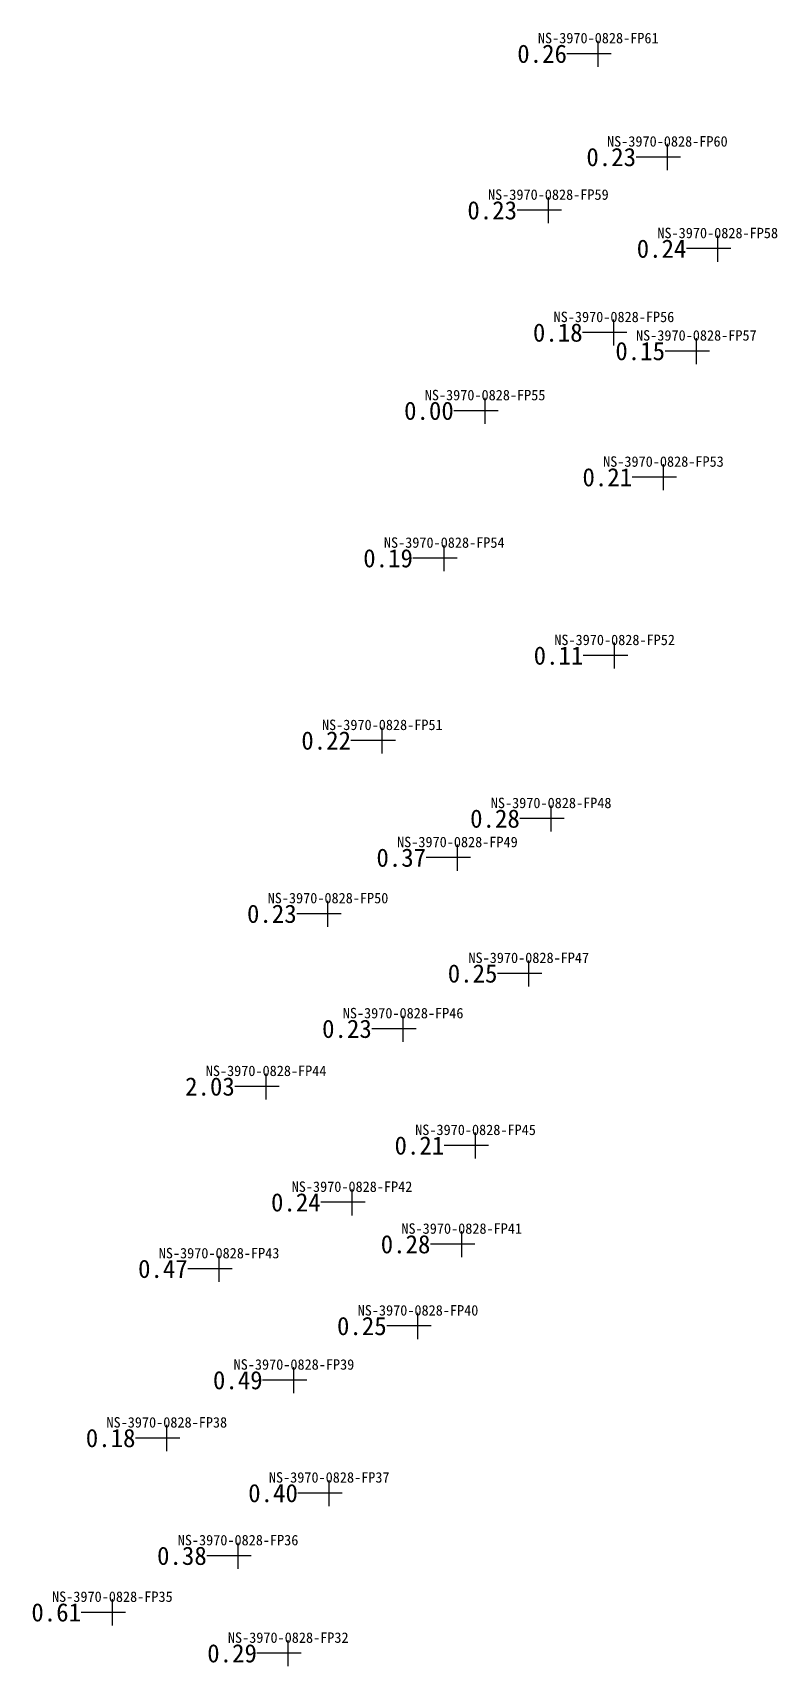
# Model space of a CAD drawing. Header units: inches. Extents: x 469978 to 470022, y 4349690 to 4349806.
# Drawn here: x 469993.1 to 470021.7, y 4349743.1 to 4349805.7 of the extents above; entities that cross this region are included whole.
import ezdxf
from ezdxf.enums import TextEntityAlignment as Align

# ---------------------------------------------------------------- set-up
doc = ezdxf.new("R2010")
doc.units = ezdxf.units.IN
doc.header["$MEASUREMENT"] = 0
for name, color, linetype, lineweight in [('孔口文字', 7, 'Continuous', 0), ('点', 7, 'Continuous', 0), ('线条', 7, 'Continuous', 0), ('钻孔', 7, 'Continuous', 0)]:
    doc.layers.add(name, color=color, linetype=linetype, lineweight=lineweight)
doc.styles.add('3dmine_textStyle_3', font='simsunb.ttf', dxfattribs={"height": 1})

msp = doc.modelspace()

# ---------------------------------------------------------------- texts
at = {"layer": '孔口文字', "color": 138, "linetype": 'Continuous', "lineweight": 0, "true_color": 0x004c4c, "style": '3dmine_textStyle_3'}
for s, p in [('NS-3970-0828-FP61', (470014.826, 4349805.333, 3970.617)), ('NS-3970-0828-FP60', (470017.475, 4349801.374, 3970.933)), ('NS-3970-0828-FP59', (470012.913, 4349799.334, 3970.977)), ('NS-3970-0828-FP58', (470019.405, 4349797.863, 3970.727)), ('NS-3970-0828-FP56', (470015.427, 4349794.647, 3971.114)), ('NS-3970-0828-FP57', (470018.586, 4349793.938, 3971.025)), ('NS-3970-0828-FP55', (470010.488, 4349791.651, 3971.24)), ('NS-3970-0828-FP53', (470017.325, 4349789.104, 3971.186)), ('NS-3970-0828-FP54', (470008.922, 4349785.999, 3971.395)), ('NS-3970-0828-FP52', (470015.454, 4349782.269, 3971.246)), ('NS-3970-0828-FP51', (470006.548, 4349779.013, 3971.546)), ('NS-3970-0828-FP48', (470013.02, 4349776.021, 3971.775)), ('NS-3970-0828-FP49', (470009.427, 4349774.524, 3971.605)), ('NS-3970-0828-FP50', (470004.466, 4349772.374, 3971.302)), ('NS-3970-0828-FP47', (470012.162, 4349770.086, 3971.604)), ('NS-3970-0828-FP46', (470007.345, 4349767.965, 3971.56)), ('NS-3970-0828-FP44', (470002.094, 4349765.754, 3971.273)), ('NS-3970-0828-FP45', (470010.122, 4349763.493, 3971.412)), ('NS-3970-0828-FP42', (470005.387, 4349761.314, 3971.202)), ('NS-3970-0828-FP41', (470009.592, 4349759.709, 3971.168)), ('NS-3970-0828-FP43', (470000.291, 4349758.767, 3971.295)), ('NS-3970-0828-FP40', (470007.916, 4349756.575, 3971.311)), ('NS-3970-0828-FP39', (470003.161, 4349754.5, 3971.343)), ('NS-3970-0828-FP38', (469998.287, 4349752.282, 3971.428)), ('NS-3970-0828-FP37', (470004.513, 4349750.172, 3971.138)), ('NS-3970-0828-FP36', (470001.019, 4349747.769, 3971.085)), ('NS-3970-0828-FP35', (469996.2, 4349745.601, 3971.264)), ('NS-3970-0828-FP32', (470002.942, 4349744.032, 3971.449))]:
    msp.add_text(s, height=0.4, dxfattribs=at).set_placement(p, align=Align.CENTER)
at = {"layer": '钻孔', "color": 8, "linetype": 'Continuous', "lineweight": 0, "true_color": 0x808080, "style": '3dmine_textStyle_3'}
for s, p in [('0.26', (470013.626, 4349804.933, 3970.617)), ('0.23', (470016.275, 4349800.974, 3970.933)), ('0.23', (470011.713, 4349798.934, 3970.977)), ('0.24', (470018.205, 4349797.463, 3970.727)), ('0.18', (470014.227, 4349794.247, 3971.114)), ('0.15', (470017.386, 4349793.538, 3971.025)), ('0.00', (470009.288, 4349791.251, 3971.24)), ('0.21', (470016.125, 4349788.704, 3971.186)), ('0.19', (470007.722, 4349785.599, 3971.395)), ('0.11', (470014.254, 4349781.869, 3971.246)), ('0.22', (470005.348, 4349778.613, 3971.546)), ('0.28', (470011.82, 4349775.621, 3971.775)), ('0.37', (470008.227, 4349774.124, 3971.605)), ('0.23', (470003.266, 4349771.974, 3971.302)), ('0.25', (470010.962, 4349769.686, 3971.604)), ('0.23', (470006.145, 4349767.565, 3971.56)), ('0.21', (470008.922, 4349763.093, 3971.412)), ('0.24', (470004.187, 4349760.914, 3971.202)), ('0.28', (470008.392, 4349759.309, 3971.168)), ('0.47', (469999.091, 4349758.367, 3971.295)), ('0.25', (470006.716, 4349756.175, 3971.311)), ('0.49', (470001.961, 4349754.1, 3971.343)), ('0.18', (469997.087, 4349751.882, 3971.428)), ('0.40', (470003.313, 4349749.772, 3971.138)), ('0.38', (469999.819, 4349747.369, 3971.085)), ('0.29', (470001.742, 4349743.632, 3971.449))]:
    msp.add_text(s, height=0.7, dxfattribs=at).set_placement(p, align=Align.MIDDLE_RIGHT)
at = {"layer": '钻孔', "color": 1, "linetype": 'Continuous', "lineweight": 0, "true_color": 0xff0000, "style": '3dmine_textStyle_3'}
msp.add_text('2.03', height=0.7, dxfattribs=at).set_placement((470000.894, 4349765.354, 3971.273), align=Align.MIDDLE_RIGHT)
at = {"layer": '钻孔', "color": 4, "linetype": 'Continuous', "lineweight": 0, "true_color": 0x00ffff, "style": '3dmine_textStyle_3'}
msp.add_text('0.61', height=0.7, dxfattribs=at).set_placement((469995, 4349745.201, 3971.264), align=Align.MIDDLE_RIGHT)

# ---------------------------------------------------------------- hatches: boundary and pattern name
at = {"layer": '钻孔', "linetype": 'Continuous', "lineweight": 0, "true_color": 0x808080, "extrusion": (0, 1, 0)}
for points in [[(-470015.826, 3959.617), (-470014.826, 3959.617), (-470014.826, 3970.617), (-470015.826, 3970.617)], [(-470018.475, 3959.933), (-470017.475, 3959.933), (-470017.475, 3970.933), (-470018.475, 3970.933)], [(-470013.913, 3959.977), (-470012.913, 3959.977), (-470012.913, 3970.977), (-470013.913, 3970.977)], [(-470020.405, 3959.727), (-470019.405, 3959.727), (-470019.405, 3970.727), (-470020.405, 3970.727)], [(-470016.427, 3960.114), (-470015.427, 3960.114), (-470015.427, 3971.114), (-470016.427, 3971.114)], [(-470019.586, 3960.025), (-470018.586, 3960.025), (-470018.586, 3971.025), (-470019.586, 3971.025)], [(-470011.488, 3960.24), (-470010.488, 3960.24), (-470010.488, 3971.24), (-470011.488, 3971.24)], [(-470018.325, 3960.186), (-470017.325, 3960.186), (-470017.325, 3971.186), (-470018.325, 3971.186)], [(-470009.922, 3960.395), (-470008.922, 3960.395), (-470008.922, 3971.395), (-470009.922, 3971.395)], [(-470016.454, 3960.246), (-470015.454, 3960.246), (-470015.454, 3971.246), (-470016.454, 3971.246)], [(-470007.548, 3959.546), (-470006.548, 3959.546), (-470006.548, 3971.546), (-470007.548, 3971.546)], [(-470014.02, 3959.775), (-470013.02, 3959.775), (-470013.02, 3971.775), (-470014.02, 3971.775)], [(-470010.427, 3959.605), (-470009.427, 3959.605), (-470009.427, 3971.605), (-470010.427, 3971.605)], [(-470005.466, 3960.302), (-470004.466, 3960.302), (-470004.466, 3971.302), (-470005.466, 3971.302)], [(-470013.162, 3959.604), (-470012.162, 3959.604), (-470012.162, 3971.604), (-470013.162, 3971.604)], [(-470008.345, 3959.56), (-470007.345, 3959.56), (-470007.345, 3971.56), (-470008.345, 3971.56)], [(-470011.122, 3960.412), (-470010.122, 3960.412), (-470010.122, 3971.412), (-470011.122, 3971.412)], [(-470006.387, 3960.202), (-470005.387, 3960.202), (-470005.387, 3971.202), (-470006.387, 3971.202)], [(-470010.592, 3960.168), (-470009.592, 3960.168), (-470009.592, 3971.168), (-470010.592, 3971.168)], [(-470001.291, 3960.295), (-470000.291, 3960.295), (-470000.291, 3971.295), (-470001.291, 3971.295)], [(-470008.916, 3960.311), (-470007.916, 3960.311), (-470007.916, 3971.311), (-470008.916, 3971.311)], [(-470004.161, 3960.343), (-470003.161, 3960.343), (-470003.161, 3971.343), (-470004.161, 3971.343)], [(-469999.287, 3960.428), (-469998.287, 3960.428), (-469998.287, 3971.428), (-469999.287, 3971.428)], [(-470005.513, 3960.138), (-470004.513, 3960.138), (-470004.513, 3971.138), (-470005.513, 3971.138)], [(-470002.019, 3960.085), (-470001.019, 3960.085), (-470001.019, 3971.085), (-470002.019, 3971.085)], [(-470003.942, 3960.449), (-470002.942, 3960.449), (-470002.942, 3971.449), (-470003.942, 3971.449)]]:
    msp.add_hatch(color=8, dxfattribs=at).paths.add_polyline_path(points, flags=0)
at = {"layer": '钻孔', "linetype": 'Continuous', "lineweight": 0, "true_color": 0xff0000, "extrusion": (0, 1, 0)}
msp.add_hatch(color=1, dxfattribs=at).paths.add_polyline_path([(-470003.094, 3960.273), (-470002.094, 3960.273), (-470002.094, 3971.273), (-470003.094, 3971.273)], flags=0)
at = {"layer": '钻孔', "linetype": 'Continuous', "lineweight": 0, "true_color": 0x00ffff, "extrusion": (0, 1, 0)}
msp.add_hatch(color=4, dxfattribs=at).paths.add_polyline_path([(-469997.2, 3960.264), (-469996.2, 3960.264), (-469996.2, 3971.264), (-469997.2, 3971.264)], flags=0)

# ---------------------------------------------------------------- linework, layer by layer
at = {"layer": '点', "color": 138, "linetype": 'Continuous', "lineweight": 0, "true_color": 0x004c4c}
for points, elevation in [([(470015.326, 4349804.933), (470014.326, 4349804.933)], 3970.617), ([(470014.826, 4349804.433), (470014.826, 4349805.433)], 3970.617), ([(470017.475, 4349800.474), (470017.475, 4349801.474)], 3970.933), ([(470017.975, 4349800.974), (470016.975, 4349800.974)], 3970.933), ([(470012.913, 4349798.434), (470012.913, 4349799.434)], 3970.977), ([(470013.413, 4349798.934), (470012.413, 4349798.934)], 3970.977), ([(470019.405, 4349796.963), (470019.405, 4349797.963)], 3970.727), ([(470019.905, 4349797.463), (470018.905, 4349797.463)], 3970.727), ([(470015.927, 4349794.247), (470014.927, 4349794.247)], 3971.114), ([(470015.427, 4349793.747), (470015.427, 4349794.747)], 3971.114), ([(470018.586, 4349793.038), (470018.586, 4349794.038)], 3971.025), ([(470019.086, 4349793.538), (470018.086, 4349793.538)], 3971.025), ([(470010.488, 4349790.751), (470010.488, 4349791.751)], 3971.24), ([(470010.988, 4349791.251), (470009.988, 4349791.251)], 3971.24), ([(470017.325, 4349788.204), (470017.325, 4349789.204)], 3971.186), ([(470017.825, 4349788.704), (470016.825, 4349788.704)], 3971.186), ([(470008.922, 4349785.099), (470008.922, 4349786.099)], 3971.395), ([(470009.422, 4349785.599), (470008.422, 4349785.599)], 3971.395), ([(470015.454, 4349781.369), (470015.454, 4349782.369)], 3971.246), ([(470015.954, 4349781.869), (470014.954, 4349781.869)], 3971.246), ([(470007.048, 4349778.613), (470006.048, 4349778.613)], 3971.546), ([(470006.548, 4349778.113), (470006.548, 4349779.113)], 3971.546), ([(470013.02, 4349775.121), (470013.02, 4349776.121)], 3971.775), ([(470013.52, 4349775.621), (470012.52, 4349775.621)], 3971.775), ([(470009.427, 4349773.624), (470009.427, 4349774.624)], 3971.605), ([(470009.927, 4349774.124), (470008.927, 4349774.124)], 3971.605), ([(470004.466, 4349771.474), (470004.466, 4349772.474)], 3971.302), ([(470004.966, 4349771.974), (470003.966, 4349771.974)], 3971.302), ([(470012.162, 4349769.186), (470012.162, 4349770.186)], 3971.604), ([(470012.662, 4349769.686), (470011.662, 4349769.686)], 3971.604), ([(470007.345, 4349767.065), (470007.345, 4349768.065)], 3971.56), ([(470007.845, 4349767.565), (470006.845, 4349767.565)], 3971.56), ([(470002.094, 4349764.854), (470002.094, 4349765.854)], 3971.273), ([(470002.594, 4349765.354), (470001.594, 4349765.354)], 3971.273), ([(470010.122, 4349762.593), (470010.122, 4349763.593)], 3971.412), ([(470010.622, 4349763.093), (470009.622, 4349763.093)], 3971.412), ([(470005.387, 4349760.414), (470005.387, 4349761.414)], 3971.202), ([(470005.887, 4349760.914), (470004.887, 4349760.914)], 3971.202), ([(470009.592, 4349758.809), (470009.592, 4349759.809)], 3971.168), ([(470010.092, 4349759.309), (470009.092, 4349759.309)], 3971.168), ([(470000.291, 4349757.867), (470000.291, 4349758.867)], 3971.295), ([(470000.791, 4349758.367), (469999.791, 4349758.367)], 3971.295), ([(470007.916, 4349755.675), (470007.916, 4349756.675)], 3971.311), ([(470008.416, 4349756.175), (470007.416, 4349756.175)], 3971.311), ([(470003.161, 4349753.6), (470003.161, 4349754.6)], 3971.343), ([(470003.661, 4349754.1), (470002.661, 4349754.1)], 3971.343), ([(469998.287, 4349751.382), (469998.287, 4349752.382)], 3971.428), ([(469998.787, 4349751.882), (469997.787, 4349751.882)], 3971.428), ([(470005.013, 4349749.772), (470004.013, 4349749.772)], 3971.138), ([(470004.513, 4349749.272), (470004.513, 4349750.272)], 3971.138), ([(470001.019, 4349746.869), (470001.019, 4349747.869)], 3971.085), ([(470001.519, 4349747.369), (470000.519, 4349747.369)], 3971.085), ([(469996.2, 4349744.701), (469996.2, 4349745.701)], 3971.264), ([(469996.7, 4349745.201), (469995.7, 4349745.201)], 3971.264), ([(470002.942, 4349743.132), (470002.942, 4349744.132)], 3971.449), ([(470003.442, 4349743.632), (470002.442, 4349743.632)], 3971.449)]:
    msp.add_lwpolyline(points, dxfattribs=dict(at, elevation=elevation))
at = {"layer": '线条', "color": 138, "linetype": 'Continuous', "lineweight": 0, "true_color": 0x004c4c}
for points, elevation in [([(470014.826, 4349804.933), (470014.826, 4349804.933), (470014.826, 4349804.933)], 3970.617), ([(470017.475, 4349800.974), (470017.475, 4349800.974), (470017.475, 4349800.974)], 3970.933), ([(470012.913, 4349798.934), (470012.913, 4349798.934), (470012.913, 4349798.934)], 3970.977), ([(470019.405, 4349797.463), (470019.405, 4349797.463), (470019.405, 4349797.463)], 3970.727), ([(470015.427, 4349794.247), (470015.427, 4349794.247), (470015.427, 4349794.247)], 3971.114), ([(470018.586, 4349793.538), (470018.586, 4349793.538), (470018.586, 4349793.538)], 3971.025), ([(470010.488, 4349791.251), (470010.488, 4349791.251), (470010.488, 4349791.251)], 3971.24), ([(470017.325, 4349788.704), (470017.325, 4349788.704), (470017.325, 4349788.704)], 3971.186), ([(470008.922, 4349785.599), (470008.922, 4349785.599), (470008.922, 4349785.599)], 3971.395), ([(470015.454, 4349781.869), (470015.454, 4349781.869), (470015.454, 4349781.869)], 3971.246), ([(470006.548, 4349778.613), (470006.548, 4349778.613), (470006.548, 4349778.613)], 3971.546), ([(470013.02, 4349775.621), (470013.02, 4349775.621), (470013.02, 4349775.621)], 3971.775), ([(470009.427, 4349774.124), (470009.427, 4349774.124), (470009.427, 4349774.124)], 3971.605), ([(470004.466, 4349771.974), (470004.466, 4349771.974), (470004.466, 4349771.974)], 3971.302), ([(470012.162, 4349769.686), (470012.162, 4349769.686), (470012.162, 4349769.686)], 3971.604), ([(470007.345, 4349767.565), (470007.345, 4349767.565), (470007.345, 4349767.565)], 3971.56), ([(470002.094, 4349765.354), (470002.094, 4349765.354), (470002.094, 4349765.354)], 3971.273), ([(470010.122, 4349763.093), (470010.122, 4349763.093), (470010.122, 4349763.093)], 3971.412), ([(470005.387, 4349760.914), (470005.387, 4349760.914), (470005.387, 4349760.914)], 3971.202), ([(470009.592, 4349759.309), (470009.592, 4349759.309), (470009.592, 4349759.309)], 3971.168), ([(470000.291, 4349758.367), (470000.291, 4349758.367), (470000.291, 4349758.367)], 3971.295), ([(470007.916, 4349756.175), (470007.916, 4349756.175), (470007.916, 4349756.175)], 3971.311), ([(470003.161, 4349754.1), (470003.161, 4349754.1), (470003.161, 4349754.1)], 3971.343), ([(469998.287, 4349751.882), (469998.287, 4349751.882), (469998.287, 4349751.882)], 3971.428), ([(470004.513, 4349749.772), (470004.513, 4349749.772), (470004.513, 4349749.772)], 3971.138), ([(470001.019, 4349747.369), (470001.019, 4349747.369), (470001.019, 4349747.369)], 3971.085), ([(469996.2, 4349745.201), (469996.2, 4349745.201), (469996.2, 4349745.201)], 3971.264), ([(470002.942, 4349743.632), (470002.942, 4349743.632), (470002.942, 4349743.632)], 3971.449)]:
    msp.add_lwpolyline(points, dxfattribs=dict(at, elevation=elevation))
at = {"layer": '钻孔', "color": 8, "linetype": 'Continuous', "lineweight": 0, "true_color": 0x808080}
for points, elevation in [([(470014.826, 4349804.933), (470013.626, 4349804.933)], 3970.617), ([(470014.826, 4349804.933), (470013.626, 4349804.933)], 3959.617), ([(470017.475, 4349800.974), (470016.275, 4349800.974)], 3970.933), ([(470017.475, 4349800.974), (470016.275, 4349800.974)], 3959.933), ([(470012.913, 4349798.934), (470011.713, 4349798.934)], 3970.977), ([(470012.913, 4349798.934), (470011.713, 4349798.934)], 3959.977), ([(470019.405, 4349797.463), (470018.205, 4349797.463)], 3970.727), ([(470019.405, 4349797.463), (470018.205, 4349797.463)], 3959.727), ([(470015.427, 4349794.247), (470014.227, 4349794.247)], 3971.114), ([(470015.427, 4349794.247), (470014.227, 4349794.247)], 3960.114), ([(470018.586, 4349793.538), (470017.386, 4349793.538)], 3971.025), ([(470018.586, 4349793.538), (470017.386, 4349793.538)], 3960.025), ([(470010.488, 4349791.251), (470009.288, 4349791.251)], 3971.24), ([(470010.488, 4349791.251), (470009.288, 4349791.251)], 3960.24), ([(470017.325, 4349788.704), (470016.125, 4349788.704)], 3971.186), ([(470017.325, 4349788.704), (470016.125, 4349788.704)], 3960.186), ([(470008.922, 4349785.599), (470007.722, 4349785.599)], 3971.395), ([(470008.922, 4349785.599), (470007.722, 4349785.599)], 3960.395), ([(470015.454, 4349781.869), (470014.254, 4349781.869)], 3971.246), ([(470015.454, 4349781.869), (470014.254, 4349781.869)], 3960.246), ([(470006.548, 4349778.613), (470005.348, 4349778.613)], 3971.546), ([(470006.548, 4349778.613), (470005.348, 4349778.613)], 3959.546), ([(470013.02, 4349775.621), (470011.82, 4349775.621)], 3971.775), ([(470013.02, 4349775.621), (470011.82, 4349775.621)], 3959.775), ([(470009.427, 4349774.124), (470008.227, 4349774.124)], 3971.605), ([(470009.427, 4349774.124), (470008.227, 4349774.124)], 3959.605), ([(470004.466, 4349771.974), (470003.266, 4349771.974)], 3971.302), ([(470004.466, 4349771.974), (470003.266, 4349771.974)], 3960.302), ([(470012.162, 4349769.686), (470010.962, 4349769.686)], 3971.604), ([(470012.162, 4349769.686), (470010.962, 4349769.686)], 3959.604), ([(470007.345, 4349767.565), (470006.145, 4349767.565)], 3971.56), ([(470007.345, 4349767.565), (470006.145, 4349767.565)], 3959.56), ([(470010.122, 4349763.093), (470008.922, 4349763.093)], 3971.412), ([(470010.122, 4349763.093), (470008.922, 4349763.093)], 3960.412), ([(470005.387, 4349760.914), (470004.187, 4349760.914)], 3971.202), ([(470005.387, 4349760.914), (470004.187, 4349760.914)], 3960.202), ([(470009.592, 4349759.309), (470008.392, 4349759.309)], 3971.168), ([(470009.592, 4349759.309), (470008.392, 4349759.309)], 3960.168), ([(470000.291, 4349758.367), (469999.091, 4349758.367)], 3971.295), ([(470000.291, 4349758.367), (469999.091, 4349758.367)], 3960.295), ([(470007.916, 4349756.175), (470006.716, 4349756.175)], 3971.311), ([(470007.916, 4349756.175), (470006.716, 4349756.175)], 3960.311), ([(470003.161, 4349754.1), (470001.961, 4349754.1)], 3971.343), ([(470003.161, 4349754.1), (470001.961, 4349754.1)], 3960.343), ([(469998.287, 4349751.882), (469997.087, 4349751.882)], 3971.428), ([(469998.287, 4349751.882), (469997.087, 4349751.882)], 3960.428), ([(470004.513, 4349749.772), (470003.313, 4349749.772)], 3971.138), ([(470004.513, 4349749.772), (470003.313, 4349749.772)], 3960.138), ([(470001.019, 4349747.369), (469999.819, 4349747.369)], 3971.085), ([(470001.019, 4349747.369), (469999.819, 4349747.369)], 3960.085), ([(470002.942, 4349743.632), (470001.742, 4349743.632)], 3971.449), ([(470002.942, 4349743.632), (470001.742, 4349743.632)], 3960.449)]:
    msp.add_lwpolyline(points, dxfattribs=dict(at, elevation=elevation))
at = {"layer": '钻孔', "color": 1, "linetype": 'Continuous', "lineweight": 0, "true_color": 0xff0000}
for elevation in [3971.273, 3960.273]:
    msp.add_lwpolyline([(470002.094, 4349765.354), (470000.894, 4349765.354)], dxfattribs=dict(at, elevation=elevation))
at = {"layer": '钻孔', "color": 4, "linetype": 'Continuous', "lineweight": 0, "true_color": 0x00ffff}
for elevation in [3971.264, 3960.264]:
    msp.add_lwpolyline([(469996.2, 4349745.201), (469995, 4349745.201)], dxfattribs=dict(at, elevation=elevation))

msp.set_redraw_order([(e.dxf.handle, doc.entitydb.next_handle()) for e in msp.query("TEXT MTEXT ATTDEF DIMENSION ARC_DIMENSION")])  # texts and dimensions are drawn at this point

doc.saveas('drawing.dxf')
